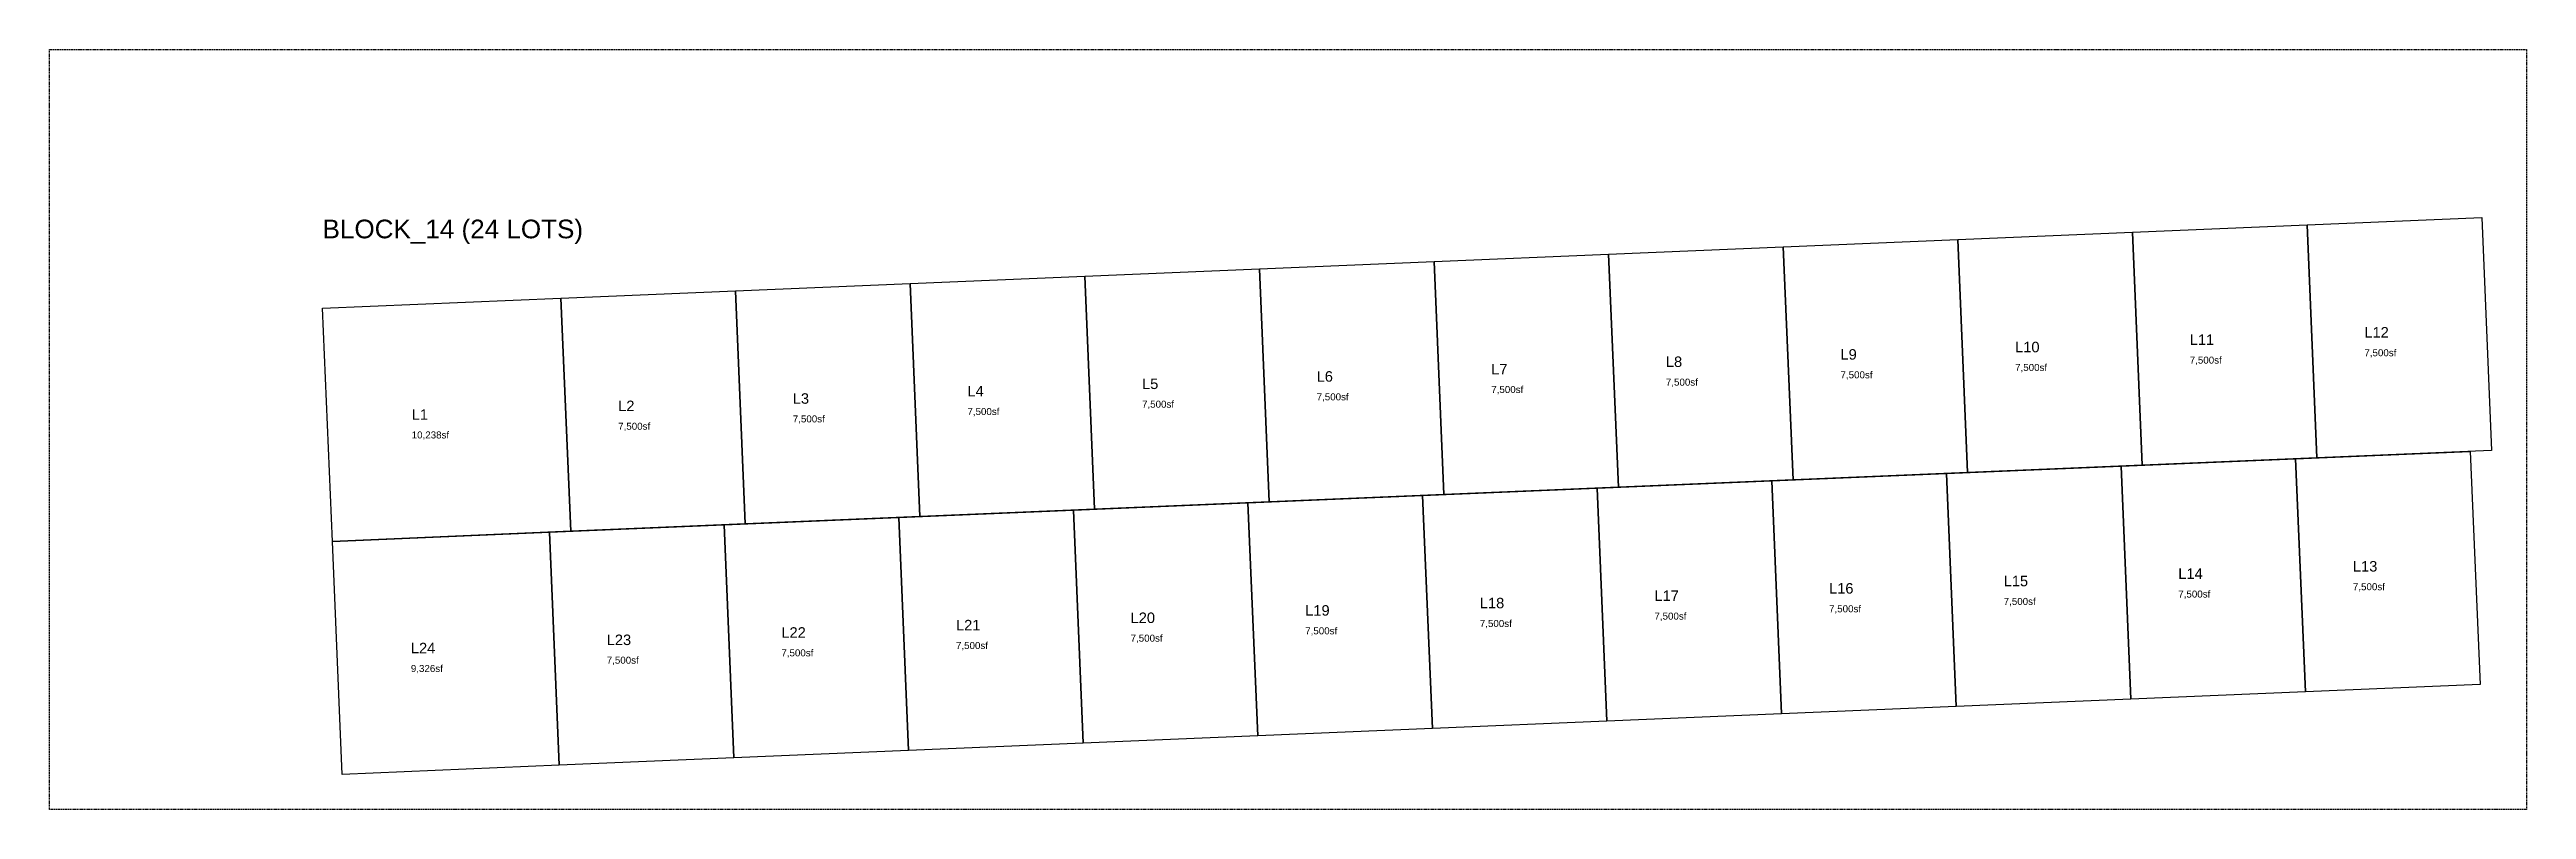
# Model space of a CAD drawing. Extents: x -838 to 2614, y -2909 to 108.
# Drawn here: x -117 to 946, y -1815 to -1489 of the extents above; entities that cross this region are included whole.
import ezdxf

# ---------------------------------------------------------------- set-up
doc = ezdxf.new("R2010")
doc.units = 0
doc.linetypes.add('DASHED', pattern=[0.75, 0.5, -0.25])
for name, color, linetype in [('BLOCK-BORDER', 8, 'DASHED'), ('BLOCK-TITLE', 2, 'CONTINUOUS'), ('LOT-BOUNDARY', 4, 'CONTINUOUS'), ('LOT-TEXT', 2, 'CONTINUOUS')]:
    doc.layers.add(name, color=color, linetype=linetype)
doc.styles.get("Standard").update_dxf_attribs({"font": 'Arial'})

msp = doc.modelspace()

# ---------------------------------------------------------------- texts
at = {"layer": 'BLOCK-TITLE'}
msp.add_text('BLOCK_14 (24 LOTS)', height=8, dxfattribs=at).set_placement((0, -1570))
at = {"layer": 'LOT-TEXT'}
for s, height, p in [('L10', 4.5, (726.3275, -1618.8654)), ('L11', 4.5, (801.2613, -1615.7138)), ('L12', 4.5, (876.195, -1612.5622)), ('L7', 4.5, (501.5263, -1628.3201)), ('L8', 4.5, (576.46, -1625.1685)), ('L9', 4.5, (651.3938, -1622.0169)), ('7,500sf', 3, (726.3275, -1626.8654)), ('7,500sf', 3, (801.2613, -1623.7138)), ('7,500sf', 3, (876.195, -1620.5622)), ('L3', 4.5, (201.7913, -1640.9264)), ('L4', 4.5, (276.725, -1637.7748)), ('L5', 4.5, (351.6588, -1634.6232)), ('7,500sf', 3, (426.5925, -1639.4717)), ('L6', 4.5, (426.5925, -1631.4717)), ('7,500sf', 3, (501.5263, -1636.3201)), ('7,500sf', 3, (576.46, -1633.1685)), ('7,500sf', 3, (651.3938, -1630.0169)), ('L1', 4.5, (38.2458, -1647.8048)), ('L2', 4.5, (126.8575, -1644.0779)), ('7,500sf', 3, (201.7913, -1648.9264)), ('7,500sf', 3, (276.725, -1645.7748)), ('7,500sf', 3, (351.6588, -1642.6232)), ('10,238sf', 3, (38.2458, -1655.8048)), ('7,500sf', 3, (126.8575, -1652.0779)), ('L13', 4.5, (871.2852, -1712.8571)), ('L17', 4.5, (571.5502, -1725.4634)), ('L16', 4.5, (646.4839, -1722.3118)), ('L15', 4.5, (721.4177, -1719.1603)), ('7,500sf', 3, (796.3514, -1724.0087)), ('L14', 4.5, (796.3514, -1716.0087)), ('7,500sf', 3, (871.2852, -1720.8571)), ('L20', 4.5, (346.7489, -1734.9181)), ('L19', 4.5, (421.6827, -1731.7666)), ('L18', 4.5, (496.6164, -1728.615)), ('7,500sf', 3, (571.5502, -1733.4634)), ('7,500sf', 3, (646.4839, -1730.3118)), ('7,500sf', 3, (721.4177, -1727.1603)), ('L23', 4.5, (121.9476, -1744.3728)), ('L22', 4.5, (196.8814, -1741.2213)), ('7,500sf', 3, (271.8152, -1746.0697)), ('L21', 4.5, (271.8152, -1738.0697)), ('7,500sf', 3, (346.7489, -1742.9181)), ('7,500sf', 3, (421.6827, -1739.7666)), ('7,500sf', 3, (496.6164, -1736.615)), ('9,326sf', 3, (37.892, -1755.9081)), ('L24', 4.5, (37.892, -1747.9081)), ('7,500sf', 3, (121.9476, -1752.3728)), ('7,500sf', 3, (196.8814, -1749.2213))]:
    msp.add_text(s, height=height, dxfattribs=at).set_placement(p)

# ---------------------------------------------------------------- linework, layer by layer
at = {"layer": 'BLOCK-BORDER'}
for p, q in [((-117.1616, -1814.8233), (-117.1616, -1489.1064)), ((-117.1616, -1489.1064), (945.763, -1489.1064)), ((945.763, -1489.1064), (945.763, -1814.8233)), ((945.763, -1814.8233), (-117.1616, -1814.8233))]:
    msp.add_line(p, q, dxfattribs=at)
at = {"layer": 'LOT-BOUNDARY'}
for p, q in [((851.6271, -1564.1822), (926.5609, -1561.0306)), ((926.5609, -1561.0306), (930.763, -1660.9423)), ((626.8259, -1573.6369), (701.7596, -1570.4853)), ((701.7596, -1570.4853), (776.6934, -1567.3337)), ((701.7596, -1570.4853), (705.9617, -1670.397)), ((705.9617, -1670.397), (701.7596, -1570.4853)), ((776.6934, -1567.3337), (851.6271, -1564.1822)), ((776.6934, -1567.3337), (780.8955, -1667.2454)), ((780.8955, -1667.2454), (776.6934, -1567.3337)), ((851.6271, -1564.1822), (855.8292, -1664.0938)), ((855.8292, -1664.0938), (851.6271, -1564.1822)), ((327.0908, -1586.2432), (402.0246, -1583.0916)), ((402.0246, -1583.0916), (476.9583, -1579.94)), ((402.0246, -1583.0916), (406.2267, -1683.0033)), ((406.2267, -1683.0033), (402.0246, -1583.0916)), ((476.9583, -1579.94), (551.8921, -1576.7885)), ((476.9583, -1579.94), (481.1604, -1679.8517)), ((481.1604, -1679.8517), (476.9583, -1579.94)), ((551.8921, -1576.7885), (626.8259, -1573.6369)), ((551.8921, -1576.7885), (556.0942, -1676.7001)), ((556.0942, -1676.7001), (551.8921, -1576.7885)), ((626.8259, -1573.6369), (631.028, -1673.5486)), ((631.028, -1673.5486), (626.8259, -1573.6369)), ((102.2896, -1595.6979), (177.2233, -1592.5463)), ((177.2233, -1592.5463), (252.1571, -1589.3947)), ((177.2233, -1592.5463), (181.4254, -1692.458)), ((181.4254, -1692.458), (177.2233, -1592.5463)), ((252.1571, -1589.3947), (327.0908, -1586.2432)), ((252.1571, -1589.3947), (256.3592, -1689.3064)), ((256.3592, -1689.3064), (252.1571, -1589.3947)), ((327.0908, -1586.2432), (331.2929, -1686.1548)), ((331.2929, -1686.1548), (327.0908, -1586.2432)), ((0, -1600), (102.2896, -1595.6979)), ((4.2021, -1699.9117), (0, -1600)), ((102.2896, -1595.6979), (106.4917, -1695.6096)), ((106.4917, -1695.6096), (102.2896, -1595.6979)), ((696.8498, -1670.7802), (771.7835, -1667.6286)), ((780.8955, -1667.2454), (705.9617, -1670.397)), ((771.7835, -1667.6286), (846.7173, -1664.4771)), ((771.7835, -1667.6286), (775.9856, -1767.5403)), ((775.9856, -1767.5403), (771.7835, -1667.6286)), ((855.8292, -1664.0938), (780.8955, -1667.2454)), ((846.7173, -1664.4771), (921.651, -1661.3255)), ((846.7173, -1664.4771), (850.9194, -1764.3887)), ((850.9194, -1764.3887), (846.7173, -1664.4771)), ((930.763, -1660.9423), (855.8292, -1664.0938)), ((921.651, -1661.3255), (925.8531, -1761.2372)), ((472.0485, -1680.2349), (546.9823, -1677.0834)), ((556.0942, -1676.7001), (481.1604, -1679.8517)), ((546.9823, -1677.0834), (621.916, -1673.9318)), ((546.9823, -1677.0834), (551.1843, -1776.995)), ((551.1843, -1776.995), (546.9823, -1677.0834)), ((631.028, -1673.5486), (556.0942, -1676.7001)), ((621.916, -1673.9318), (696.8498, -1670.7802)), ((621.916, -1673.9318), (626.1181, -1773.8435)), ((626.1181, -1773.8435), (621.916, -1673.9318)), ((705.9617, -1670.397), (631.028, -1673.5486)), ((696.8498, -1670.7802), (701.0519, -1770.6919)), ((701.0519, -1770.6919), (696.8498, -1670.7802)), ((172.3135, -1692.8412), (247.2472, -1689.6897)), ((256.3592, -1689.3064), (181.4254, -1692.458)), ((247.2472, -1689.6897), (322.181, -1686.5381)), ((247.2472, -1689.6897), (251.4493, -1789.6013)), ((251.4493, -1789.6013), (247.2472, -1689.6897)), ((331.2929, -1686.1548), (256.3592, -1689.3064)), ((322.181, -1686.5381), (397.1147, -1683.3865)), ((322.181, -1686.5381), (326.3831, -1786.4498)), ((326.3831, -1786.4498), (322.181, -1686.5381)), ((406.2267, -1683.0033), (331.2929, -1686.1548)), ((397.1147, -1683.3865), (472.0485, -1680.2349)), ((397.1147, -1683.3865), (401.3168, -1783.2982)), ((401.3168, -1783.2982), (397.1147, -1683.3865)), ((481.1604, -1679.8517), (406.2267, -1683.0033)), ((472.0485, -1680.2349), (476.2506, -1780.1466)), ((476.2506, -1780.1466), (472.0485, -1680.2349)), ((106.4917, -1695.6096), (4.2021, -1699.9117)), ((4.2021, -1699.9117), (97.3797, -1695.9928)), ((8.4042, -1799.8233), (4.2021, -1699.9117)), ((97.3797, -1695.9928), (172.3135, -1692.8412)), ((97.3797, -1695.9928), (101.5818, -1795.9045)), ((101.5818, -1795.9045), (97.3797, -1695.9928)), ((181.4254, -1692.458), (106.4917, -1695.6096)), ((172.3135, -1692.8412), (176.5156, -1792.7529)), ((176.5156, -1792.7529), (172.3135, -1692.8412)), ((850.9194, -1764.3887), (775.9856, -1767.5403)), ((925.8531, -1761.2372), (850.9194, -1764.3887)), ((626.1181, -1773.8435), (551.1843, -1776.995)), ((701.0519, -1770.6919), (626.1181, -1773.8435)), ((775.9856, -1767.5403), (701.0519, -1770.6919)), ((401.3168, -1783.2982), (326.3831, -1786.4498)), ((476.2506, -1780.1466), (401.3168, -1783.2982)), ((551.1843, -1776.995), (476.2506, -1780.1466)), ((101.5818, -1795.9045), (8.4042, -1799.8233)), ((176.5156, -1792.7529), (101.5818, -1795.9045)), ((251.4493, -1789.6013), (176.5156, -1792.7529)), ((326.3831, -1786.4498), (251.4493, -1789.6013))]:
    msp.add_line(p, q, dxfattribs=at)

msp.set_redraw_order([(e.dxf.handle, doc.entitydb.next_handle()) for e in msp.query("TEXT MTEXT ATTDEF DIMENSION ARC_DIMENSION")])  # texts and dimensions are drawn at this point

doc.saveas('drawing.dxf')
